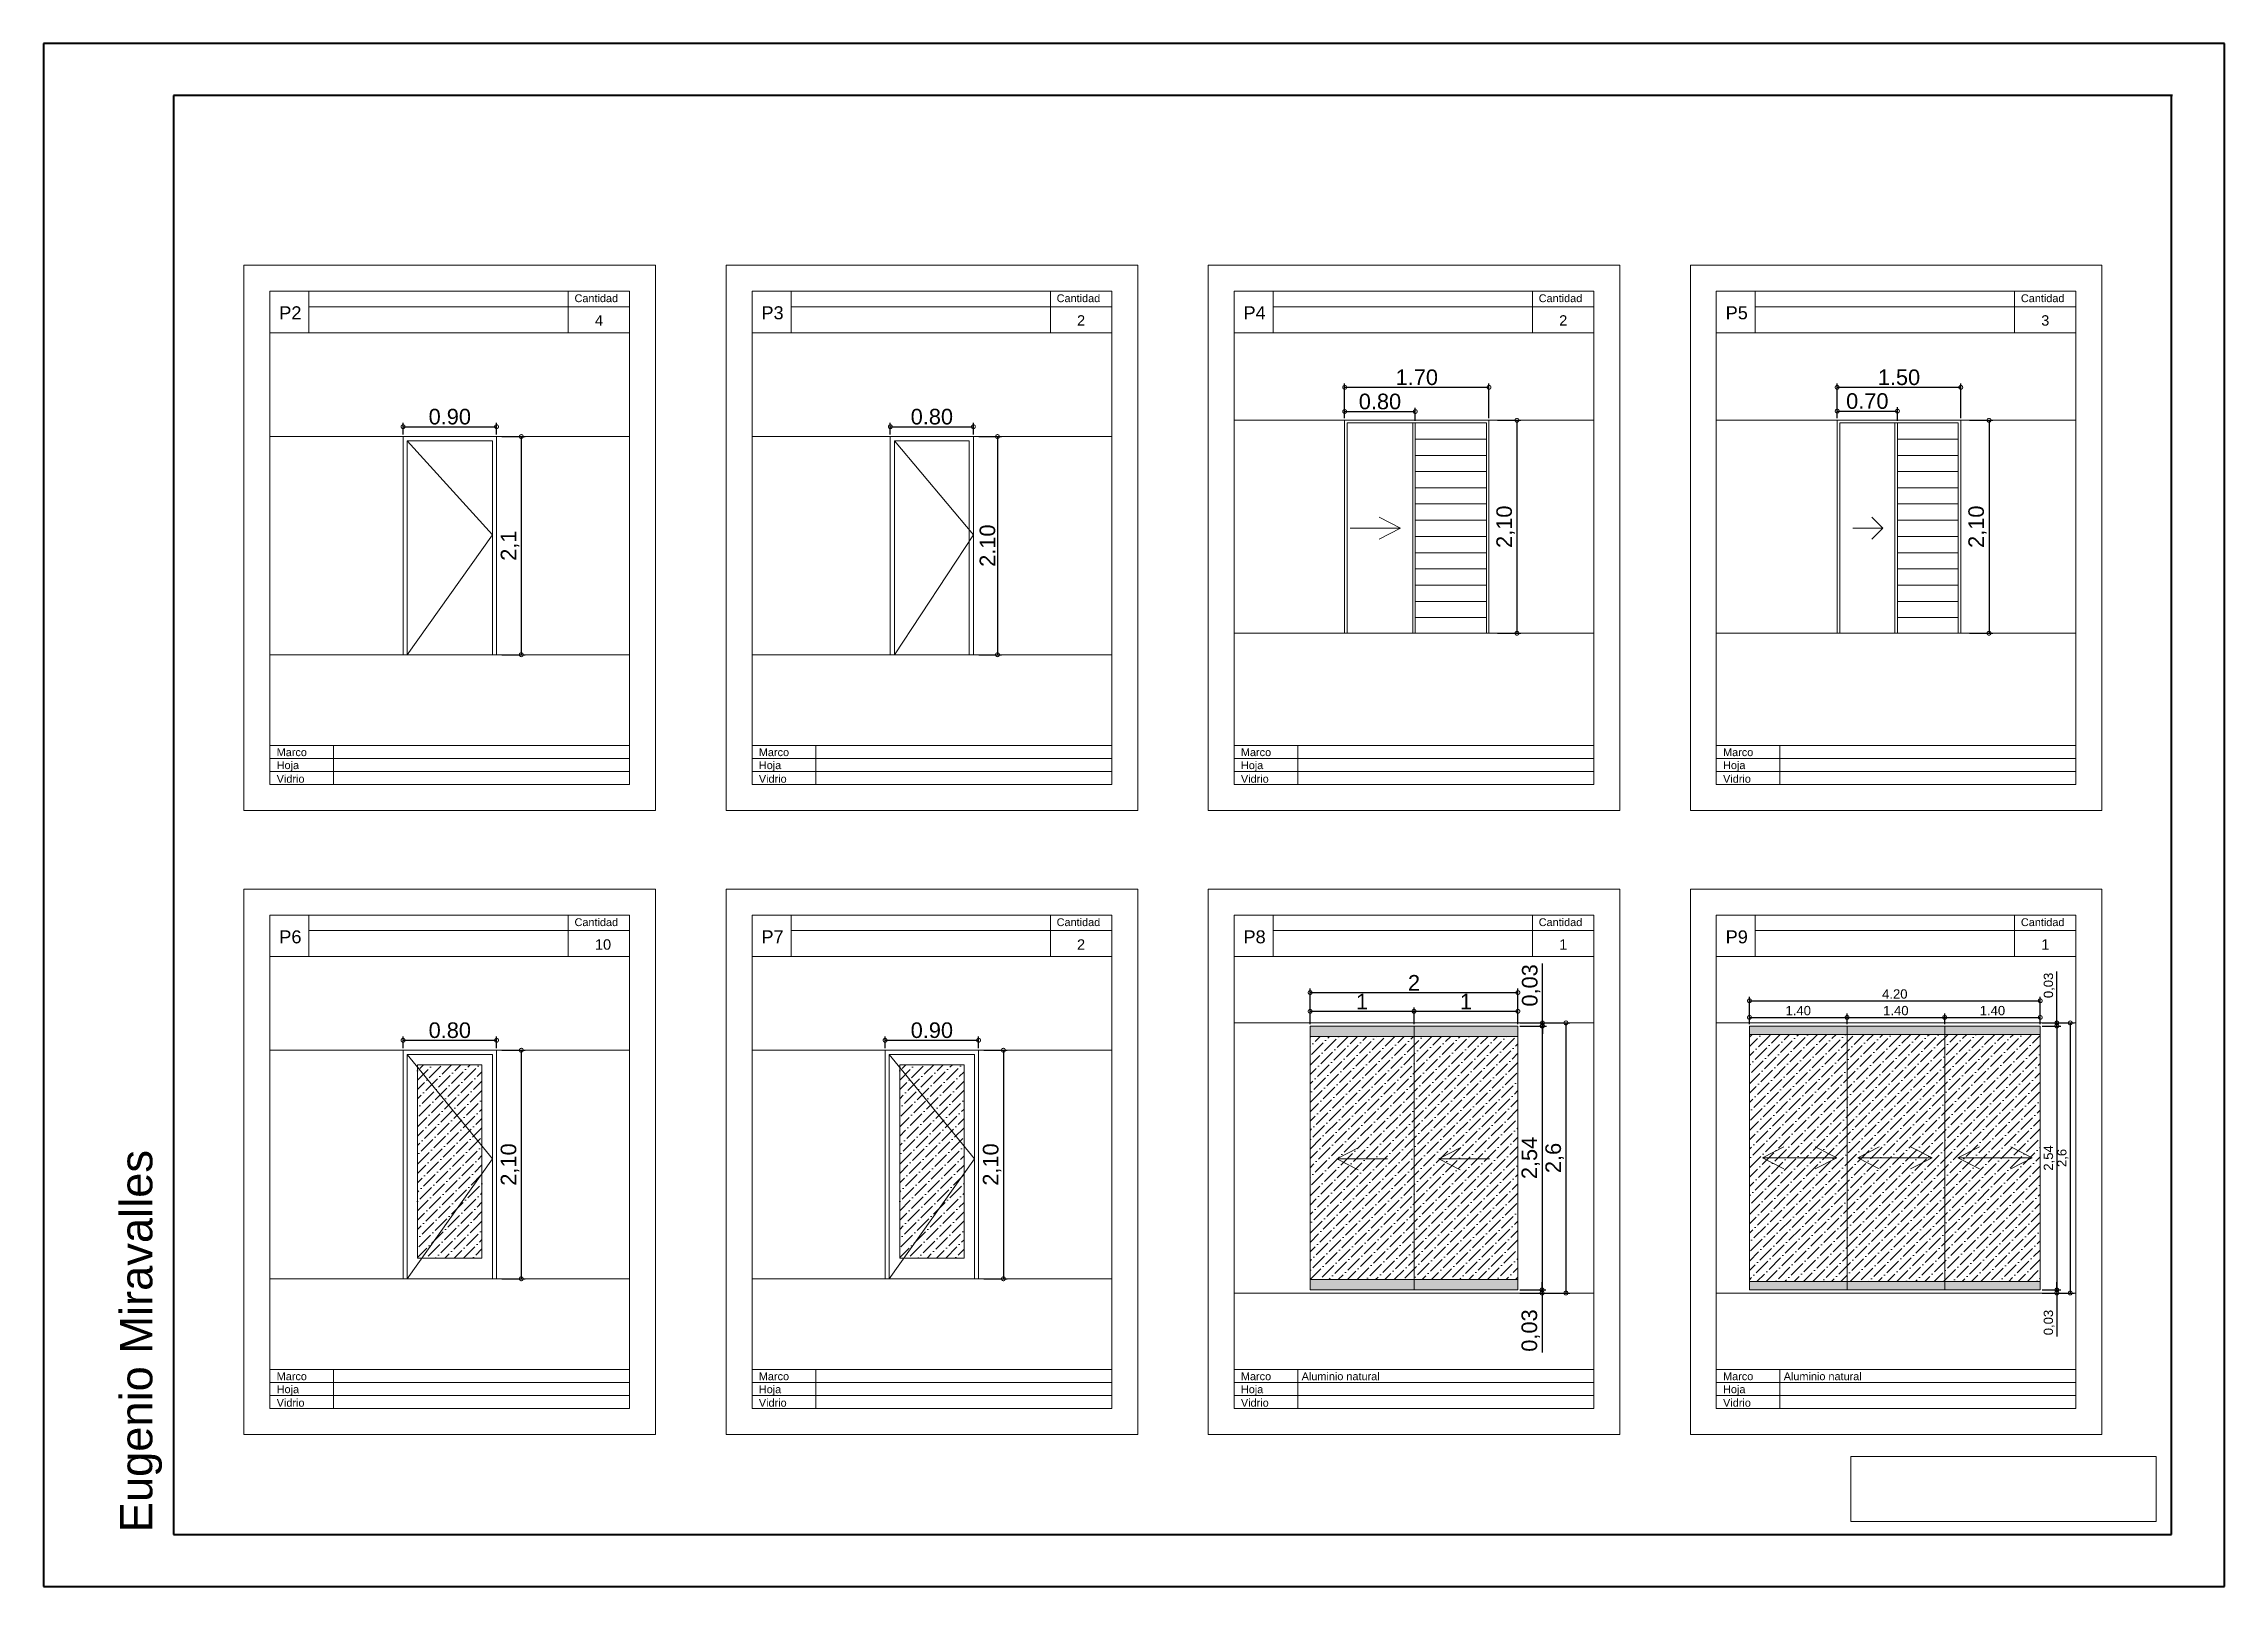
# Model space of a CAD drawing. Header units: millimetres. Extents: x 110427 to 125914, y 76277 to 76441.
# Drawn here: x 114015.62 to 114036.62, y 76291.86 to 76306.71 of the extents above; entities that cross this region are included whole.
import ezdxf

# ---------------------------------------------------------------- set-up
doc = ezdxf.new("R2010")
doc.units = ezdxf.units.MM
for name, pattern in [('ACAD_ISO03W100', [30, 12, -18]), ('ACAD_ISO05W100', [33, 24, -3, 0, -3, 0, -3]), ('JIS_02_0.7', [1.35, 0.75, -0.6]), ('TransientTextAxis', [0.3, 0.2, -0.1, 0, 0])]:
    doc.linetypes.add(name, pattern=pattern)
for name, color, linetype, lineweight in [('0.30', 1, 'Continuous', 30), ('06_CIVIL VISTAS GRUESA', 244, 'Continuous', 13), ('08_CIVIL VISTAS FINO', 251, 'Continuous', 5), ('09_CIVIL PROYECCIONES', 230, 'JIS_02_0.7', 5), ('13_COTAS', 8, 'Continuous', 9), ('Punteada', 4, 'ACAD_ISO05W100', 5), ('texto', 170, 'Continuous', 5)]:
    doc.layers.add(name, color=color, linetype=linetype, lineweight=lineweight)
doc.styles.add('A', font='arial.ttf')
doc.styles.add('Anotativo', font='arial.ttf')
doc.styles.get("Standard").update_dxf_attribs({"font": 'arial.ttf'})
doc.styles.add('Swis721 BT', font='swiss.ttf')
doc.dimstyles.new('ISO-23', dxfattribs={"dimscale": 0.03, "dimtxt": 5, "dimasz": 2.5, "dimexe": 1.25, "dimexo": 0.625, "dimtad": 1, "dimtxsty": 'Swis721 BT', "dimblk": 'DOTSMALL', "dimcen": 2.5, "dimclrt": 150, "dimadec": 0, "dimazin": 0, "dimtfac": 1, "dimtmove": 0, "dimatfit": 3, "dimfxl": 0, "dimarcsym": 0})
picture_1 = doc.add_image_def('image1.png', size_in_pixel=(2031, 433))

msp = doc.modelspace()

# ---------------------------------------------------------------- texts
at = {"color": 18, "insert": (114016.355, 76292.379), "char_height": 0.31179, "attachment_point": 1, "rotation": 90, "style": 'Anotativo'}
msp.add_mtext_dynamic_manual_height_columns('{\\fSwis721 BT|b0|i0|c0|p34;Eugenio Miravalles}', width=5.06265, gutter_width=12.5, heights=[0], dxfattribs=at)
at = {"layer": 'texto', "attachment_point": 1}
for s, width, insert, char_height in [('{\\fArial|b0|i0|c0|p34;P2}', 1.5, (114017.889, 76304.18), 0.125), ('{\\fArial|b0|i0|c0|p34;Cantidad}', 3.33814, (114020.732, 76304.295), 0.075), ('{\\fArial|b0|i0|c0|p34;P3}', 1.5, (114022.532, 76304.18), 0.125), ('{\\fArial|b0|i0|c0|p34;Cantidad}', 3.33814, (114025.375, 76304.295), 0.075), ('P4', 1.5, (114027.174, 76304.18), 0.125), ('{\\fArial|b0|i0|c0|p34;Cantidad}', 3.33814, (114030.017, 76304.295), 0.075), ('P5', 1.5, (114031.817, 76304.18), 0.125), ('{\\fArial|b0|i0|c0|p34;Cantidad}', 3.33814, (114034.66, 76304.295), 0.075), ('4', 200, (114020.929, 76304.094), 0.1), ('2', 200, (114025.571, 76304.094), 0.1), ('2', 200, (114030.214, 76304.094), 0.1), ('3', 200, (114034.856, 76304.094), 0.1), ('{\\fArial|b0|i0|c0|p34;Marco}', 13.85, (114017.864, 76299.925), 0.075), ('{\\fArial|b0|i0|c0|p34;Marco}', 13.85, (114022.507, 76299.925), 0.075), ('{\\fArial|b0|i0|c0|p34;Marco}', 13.85, (114027.149, 76299.925), 0.075), ('{\\fArial|b0|i0|c0|p34;Marco}', 13.85, (114031.792, 76299.925), 0.075), ('{\\fArial|b0|i0|c0|p34;Cantidad}', 3.33814, (114020.732, 76298.289), 0.075), ('{\\fArial|b0|i0|c0|p34;Cantidad}', 3.33814, (114025.375, 76298.289), 0.075), ('{\\fArial|b0|i0|c0|p34;Cantidad}', 3.33814, (114030.017, 76298.289), 0.075), ('{\\fArial|b0|i0|c0|p34;Cantidad}', 3.33814, (114034.66, 76298.289), 0.075), ('P6', 1.5, (114017.889, 76298.173), 0.125), ('10', 200, (114020.929, 76298.087), 0.1), ('P7', 1.5, (114022.532, 76298.173), 0.125), ('2', 200, (114025.571, 76298.087), 0.1), ('P8', 1.5, (114027.174, 76298.173), 0.125), ('1', 200, (114030.214, 76298.087), 0.1), ('P9', 1.5, (114031.817, 76298.173), 0.125), ('1', 200, (114034.856, 76298.087), 0.1), ('{\\fArial|b0|i0|c0|p34;Marco}', 13.85, (114017.864, 76293.918), 0.075), ('{\\fArial|b0|i0|c0|p34;Marco}', 13.85, (114022.507, 76293.918), 0.075), ('{\\fArial|b0|i0|c0|p34;Marco}', 13.85, (114027.149, 76293.918), 0.075), ('Aluminio natural', 13.85, (114027.734, 76293.918), 0.075), ('{\\fArial|b0|i0|c0|p34;Marco}', 13.85, (114031.792, 76293.918), 0.075), ('Aluminio natural', 13.85, (114032.376, 76293.918), 0.075)]:
    msp.add_mtext_dynamic_manual_height_columns(s, width=width, gutter_width=12.5, heights=[0], dxfattribs=dict(at, insert=insert, char_height=char_height))
at = {"layer": 'texto', "char_height": 0.075, "attachment_point": 1, "style": 'A'}
for s, insert in [('Hoja', (114017.864, 76299.8)), ('Hoja', (114022.507, 76299.8)), ('Hoja', (114027.149, 76299.8)), ('Hoja', (114031.792, 76299.8)), ('Vidrio', (114017.864, 76299.669)), ('Vidrio', (114022.507, 76299.669)), ('Vidrio', (114027.149, 76299.669)), ('Vidrio', (114031.792, 76299.669)), ('Vidrio', (114017.864, 76293.663)), ('Hoja', (114017.864, 76293.793)), ('Vidrio', (114022.507, 76293.663)), ('Hoja', (114022.507, 76293.793)), ('Vidrio', (114027.149, 76293.663)), ('Hoja', (114027.149, 76293.793)), ('Vidrio', (114031.792, 76293.663)), ('Hoja', (114031.792, 76293.793))]:
    msp.add_mtext_dynamic_manual_height_columns(s, width=13.85, gutter_width=12.5, heights=[0], dxfattribs=dict(at, insert=insert))

# ---------------------------------------------------------------- blocks, each defined once
blk = doc.blocks.new('planilla simple')
at = {"layer": '06_CIVIL VISTAS GRUESA'}
for p, q in [((2743500, 218871), (2739537, 218871)), ((2739537, 218871), (2739537, 213621)), ((2739537, 218871), (2739537, 218496)), ((2743500, 218871), (2743500, 213621)), ((2743250, 218621), (2739787, 218621)), ((2739787, 218621), (2739787, 218221)), ((2739787, 218621), (2743250, 218621)), ((2740162, 218596), (2740162, 218621)), ((2743250, 218621), (2743250, 213871)), ((2740162, 218221), (2740162, 218596)), ((2740162, 218471), (2741354, 218471)), ((2740162, 218471), (2740162, 218346)), ((2741354, 218471), (2741908, 218471)), ((2742473, 218471), (2741908, 218471)), ((2742473, 218471), (2743092, 218471)), ((2743092, 218471), (2743250, 218471)), ((2739787, 218221), (2740162, 218221)), ((2739787, 218221), (2739787, 213871)), ((2740162, 218221), (2743250, 218221)), ((2741908, 218221), (2741908, 218221)), ((2739787, 213871), (2739787, 215121)), ((2739787, 214246), (2743250, 214246)), ((2740400, 214246), (2740400, 213871)), ((2739787, 214121), (2743250, 214121)), ((2739787, 213996), (2743250, 213996)), ((2739787, 213871), (2743250, 213871)), ((2739787, 213871), (2743250, 213871)), ((2739537, 213621), (2743500, 213621))]:
    blk.add_line(p, q, dxfattribs=at)
blk = doc.blocks.new('planilla simple2')
at = {"layer": '06_CIVIL VISTAS GRUESA'}
blk.add_line((2737480, 217738), (2737480, 217338), dxfattribs=at)
at = {"layer": '13_COTAS'}
blk.add_blockref('planilla simple', (-5180, -883), dxfattribs=at)
blk = doc.blocks.new('_DotSmall')
at = {"color": 0, "linetype": 'ByBlock', "const_width": 0.5}
blk.add_lwpolyline([(-0.0625, 0, 1), (0.0625, 0, 1)], format="xyb", close=True, dxfattribs=at)
blk = doc.blocks.new('*D131')
at = {"layer": '13_COTAS', "color": 0, "lineweight": -2}
for p, q in [((114023.773, 76302.945), (114023.773, 76303.059)), ((114023.773, 76303.021), (114024.573, 76303.021)), ((114024.573, 76302.945), (114024.573, 76303.059))]:
    blk.add_line(p, q, dxfattribs=at)
at = {"layer": 'Defpoints', "color": 0}
for p in [(114023.773, 76302.926), (114024.573, 76303.021), (114024.573, 76302.926)]:
    blk.add_point(p, dxfattribs=at)
at = {"layer": '13_COTAS', "color": 0, "lineweight": -2, "xscale": 0.075, "yscale": 0.075, "zscale": 0.075, "rotation": 180}
blk.add_blockref('_DotSmall', (114023.773, 76303.021), dxfattribs=at)
at = {"layer": '13_COTAS', "color": 0, "lineweight": -2, "xscale": 0.075, "yscale": 0.075, "zscale": 0.075}
blk.add_blockref('_DotSmall', (114024.573, 76303.021), dxfattribs=at)
at = {"layer": '13_COTAS', "color": 150, "insert": (114024.173, 76303.117), "char_height": 0.15, "attachment_point": 5, "style": 'Swis721 BT'}
blk.add_mtext('0.80', dxfattribs=at)
blk = doc.blocks.new('*D55')
at = {"layer": '13_COTAS', "color": 0, "lineweight": -2}
for p, q in [((114024.625, 76302.926), (114024.842, 76302.926)), ((114024.805, 76302.926), (114024.805, 76300.826)), ((114024.625, 76300.826), (114024.842, 76300.826))]:
    blk.add_line(p, q, dxfattribs=at)
at = {"layer": 'Defpoints', "color": 0}
for p in [(114024.607, 76302.926), (114024.607, 76300.826), (114024.805, 76300.826)]:
    blk.add_point(p, dxfattribs=at)
at = {"layer": '13_COTAS', "color": 0, "lineweight": -2, "xscale": 0.075, "yscale": 0.075, "zscale": 0.075}
for p, rotation in [((114024.805, 76302.926), 90), ((114024.805, 76300.826), 270)]:
    blk.add_blockref('_DotSmall', p, dxfattribs=dict(at, rotation=rotation))
at = {"layer": '13_COTAS', "color": 150, "insert": (114024.709, 76301.876), "char_height": 0.15, "attachment_point": 5, "rotation": 90, "style": 'Swis721 BT'}
blk.add_mtext('2.10', dxfattribs=at)
blk = doc.blocks.new('*D132')
at = {"layer": '13_COTAS', "color": 0, "lineweight": -2}
for p, q in [((114019.081, 76302.945), (114019.081, 76303.059)), ((114019.081, 76303.021), (114019.981, 76303.021)), ((114019.981, 76302.945), (114019.981, 76303.059))]:
    blk.add_line(p, q, dxfattribs=at)
at = {"layer": 'Defpoints', "color": 0}
for p in [(114019.081, 76302.926), (114019.981, 76303.021), (114019.981, 76302.926)]:
    blk.add_point(p, dxfattribs=at)
at = {"layer": '13_COTAS', "color": 0, "lineweight": -2, "xscale": 0.075, "yscale": 0.075, "zscale": 0.075, "rotation": 180}
blk.add_blockref('_DotSmall', (114019.081, 76303.021), dxfattribs=at)
at = {"layer": '13_COTAS', "color": 0, "lineweight": -2, "xscale": 0.075, "yscale": 0.075, "zscale": 0.075}
blk.add_blockref('_DotSmall', (114019.981, 76303.021), dxfattribs=at)
at = {"layer": '13_COTAS', "color": 150, "insert": (114019.531, 76303.117), "char_height": 0.15, "attachment_point": 5, "style": 'Swis721 BT'}
blk.add_mtext('0.90', dxfattribs=at)
blk = doc.blocks.new('*D56')
at = {"layer": '13_COTAS', "color": 0, "lineweight": -2}
for p, q in [((114020.033, 76302.926), (114020.257, 76302.926)), ((114020.219, 76302.926), (114020.219, 76300.826)), ((114020.033, 76300.826), (114020.257, 76300.826))]:
    blk.add_line(p, q, dxfattribs=at)
at = {"layer": 'Defpoints', "color": 0}
for p in [(114020.014, 76302.926), (114020.014, 76300.826), (114020.219, 76300.826)]:
    blk.add_point(p, dxfattribs=at)
at = {"layer": '13_COTAS', "color": 0, "lineweight": -2, "xscale": 0.075, "yscale": 0.075, "zscale": 0.075}
for p, rotation in [((114020.219, 76302.926), 90), ((114020.219, 76300.826), 270)]:
    blk.add_blockref('_DotSmall', p, dxfattribs=dict(at, rotation=rotation))
at = {"layer": '13_COTAS', "color": 150, "insert": (114020.11, 76301.876), "char_height": 0.15, "attachment_point": 5, "rotation": 90, "style": 'Swis721 BT'}
blk.add_mtext('2,1', dxfattribs=at)
blk = doc.blocks.new('*D57')
at = {"layer": '13_COTAS', "color": 0, "lineweight": -2}
for p, q in [((114019.081, 76297.038), (114019.081, 76297.152)), ((114019.081, 76297.115), (114019.981, 76297.115)), ((114019.981, 76297.038), (114019.981, 76297.152))]:
    blk.add_line(p, q, dxfattribs=at)
at = {"layer": 'Defpoints', "color": 0}
for p in [(114019.081, 76297.019), (114019.981, 76297.115), (114019.981, 76297.019)]:
    blk.add_point(p, dxfattribs=at)
at = {"layer": '13_COTAS', "color": 0, "lineweight": -2, "xscale": 0.075, "yscale": 0.075, "zscale": 0.075, "rotation": 180}
blk.add_blockref('_DotSmall', (114019.081, 76297.115), dxfattribs=at)
at = {"layer": '13_COTAS', "color": 0, "lineweight": -2, "xscale": 0.075, "yscale": 0.075, "zscale": 0.075}
blk.add_blockref('_DotSmall', (114019.981, 76297.115), dxfattribs=at)
at = {"layer": '13_COTAS', "color": 150, "insert": (114019.531, 76297.211), "char_height": 0.15, "attachment_point": 5, "style": 'Swis721 BT'}
blk.add_mtext('0.80', dxfattribs=at)
blk = doc.blocks.new('*D58')
at = {"layer": '13_COTAS', "color": 0, "lineweight": -2}
for p, q in [((114020.033, 76297.019), (114020.257, 76297.019)), ((114020.219, 76297.019), (114020.219, 76294.819)), ((114020.033, 76294.819), (114020.257, 76294.819))]:
    blk.add_line(p, q, dxfattribs=at)
at = {"layer": 'Defpoints', "color": 0}
for p in [(114020.014, 76297.019), (114020.014, 76294.819), (114020.219, 76294.819)]:
    blk.add_point(p, dxfattribs=at)
at = {"layer": '13_COTAS', "color": 0, "lineweight": -2, "xscale": 0.075, "yscale": 0.075, "zscale": 0.075}
for p, rotation in [((114020.219, 76297.019), 90), ((114020.219, 76294.819), 270)]:
    blk.add_blockref('_DotSmall', p, dxfattribs=dict(at, rotation=rotation))
at = {"layer": '13_COTAS', "color": 150, "insert": (114020.11, 76295.919), "char_height": 0.15, "attachment_point": 5, "rotation": 90, "style": 'Swis721 BT'}
blk.add_mtext('2,10', dxfattribs=at)
blk = doc.blocks.new('*D145')
at = {"layer": '13_COTAS', "color": 0, "lineweight": -2}
for p, q in [((114032.891, 76303.102), (114032.891, 76303.209)), ((114032.891, 76303.171), (114033.471, 76303.171)), ((114033.471, 76303.077), (114033.471, 76303.209))]:
    blk.add_line(p, q, dxfattribs=at)
at = {"layer": 'Defpoints', "color": 0}
for p in [(114032.891, 76303.083), (114033.471, 76303.171), (114033.471, 76303.058)]:
    blk.add_point(p, dxfattribs=at)
at = {"layer": '13_COTAS', "color": 0, "lineweight": -2, "xscale": 0.075, "yscale": 0.075, "zscale": 0.075, "rotation": 180}
blk.add_blockref('_DotSmall', (114032.891, 76303.171), dxfattribs=at)
at = {"layer": '13_COTAS', "color": 0, "lineweight": -2, "xscale": 0.075, "yscale": 0.075, "zscale": 0.075}
blk.add_blockref('_DotSmall', (114033.471, 76303.171), dxfattribs=at)
at = {"layer": '13_COTAS', "color": 150, "insert": (114033.181, 76303.267), "char_height": 0.15, "attachment_point": 5, "style": 'Swis721 BT'}
blk.add_mtext('0.70', dxfattribs=at)
blk = doc.blocks.new('*D146')
at = {"layer": '13_COTAS', "color": 0, "lineweight": -2}
for p, q in [((114032.891, 76303.102), (114032.891, 76303.438)), ((114032.891, 76303.4), (114034.081, 76303.4)), ((114034.081, 76303.102), (114034.081, 76303.438))]:
    blk.add_line(p, q, dxfattribs=at)
at = {"layer": 'Defpoints', "color": 0}
for p in [(114034.081, 76303.4), (114032.891, 76303.083), (114034.081, 76303.083)]:
    blk.add_point(p, dxfattribs=at)
at = {"layer": '13_COTAS', "color": 0, "lineweight": -2, "xscale": 0.075, "yscale": 0.075, "zscale": 0.075, "rotation": 180}
blk.add_blockref('_DotSmall', (114032.891, 76303.4), dxfattribs=at)
at = {"layer": '13_COTAS', "color": 0, "lineweight": -2, "xscale": 0.075, "yscale": 0.075, "zscale": 0.075}
blk.add_blockref('_DotSmall', (114034.081, 76303.4), dxfattribs=at)
at = {"layer": '13_COTAS', "color": 150, "insert": (114033.486, 76303.496), "char_height": 0.15, "attachment_point": 5, "style": 'Swis721 BT'}
blk.add_mtext('1.50', dxfattribs=at)
blk = doc.blocks.new('*D64')
at = {"layer": '13_COTAS', "color": 0, "lineweight": -2}
for p, q in [((114034.166, 76303.083), (114034.39, 76303.083)), ((114034.353, 76303.083), (114034.353, 76301.033)), ((114034.166, 76301.033), (114034.39, 76301.033))]:
    blk.add_line(p, q, dxfattribs=at)
at = {"layer": 'Defpoints', "color": 0}
for p in [(114034.147, 76303.083), (114034.147, 76301.033), (114034.353, 76301.033)]:
    blk.add_point(p, dxfattribs=at)
at = {"layer": '13_COTAS', "color": 0, "lineweight": -2, "xscale": 0.075, "yscale": 0.075, "zscale": 0.075}
for p, rotation in [((114034.353, 76303.083), 90), ((114034.353, 76301.033), 270)]:
    blk.add_blockref('_DotSmall', p, dxfattribs=dict(at, rotation=rotation))
at = {"layer": '13_COTAS', "color": 150, "insert": (114034.243, 76302.058), "char_height": 0.15, "attachment_point": 5, "rotation": 90, "style": 'Swis721 BT'}
blk.add_mtext('2,10', dxfattribs=at)
blk = doc.blocks.new('*D151')
at = {"layer": '13_COTAS', "color": 0, "lineweight": -2}
for p, q in [((114028.148, 76303.102), (114028.148, 76303.438)), ((114028.148, 76303.4), (114029.538, 76303.4)), ((114029.538, 76303.102), (114029.538, 76303.438))]:
    blk.add_line(p, q, dxfattribs=at)
at = {"layer": 'Defpoints', "color": 0}
for p in [(114029.538, 76303.4), (114028.148, 76303.083), (114029.538, 76303.083)]:
    blk.add_point(p, dxfattribs=at)
at = {"layer": '13_COTAS', "color": 0, "lineweight": -2, "xscale": 0.075, "yscale": 0.075, "zscale": 0.075, "rotation": 180}
blk.add_blockref('_DotSmall', (114028.148, 76303.4), dxfattribs=at)
at = {"layer": '13_COTAS', "color": 0, "lineweight": -2, "xscale": 0.075, "yscale": 0.075, "zscale": 0.075}
blk.add_blockref('_DotSmall', (114029.538, 76303.4), dxfattribs=at)
at = {"layer": '13_COTAS', "color": 150, "insert": (114028.843, 76303.496), "char_height": 0.15, "attachment_point": 5, "style": 'Swis721 BT'}
blk.add_mtext('1.70', dxfattribs=at)
blk = doc.blocks.new('*D65')
at = {"layer": '13_COTAS', "color": 0, "lineweight": -2}
for p, q in [((114029.621, 76303.083), (114029.845, 76303.083)), ((114029.807, 76303.083), (114029.807, 76301.033)), ((114029.621, 76301.033), (114029.845, 76301.033))]:
    blk.add_line(p, q, dxfattribs=at)
at = {"layer": 'Defpoints', "color": 0}
for p in [(114029.602, 76303.083), (114029.602, 76301.033), (114029.807, 76301.033)]:
    blk.add_point(p, dxfattribs=at)
at = {"layer": '13_COTAS', "color": 0, "lineweight": -2, "xscale": 0.075, "yscale": 0.075, "zscale": 0.075}
for p, rotation in [((114029.807, 76303.083), 90), ((114029.807, 76301.033), 270)]:
    blk.add_blockref('_DotSmall', p, dxfattribs=dict(at, rotation=rotation))
at = {"layer": '13_COTAS', "color": 150, "insert": (114029.698, 76302.058), "char_height": 0.15, "attachment_point": 5, "rotation": 90, "style": 'Swis721 BT'}
blk.add_mtext('2,10', dxfattribs=at)
blk = doc.blocks.new('*D152')
at = {"layer": '13_COTAS', "color": 0, "lineweight": -2}
for p, q in [((114028.148, 76303.102), (114028.148, 76303.204)), ((114028.148, 76303.167), (114028.828, 76303.167)), ((114028.828, 76303.077), (114028.828, 76303.204))]:
    blk.add_line(p, q, dxfattribs=at)
at = {"layer": 'Defpoints', "color": 0}
for p in [(114028.148, 76303.083), (114028.828, 76303.167), (114028.828, 76303.058)]:
    blk.add_point(p, dxfattribs=at)
at = {"layer": '13_COTAS', "color": 0, "lineweight": -2, "xscale": 0.075, "yscale": 0.075, "zscale": 0.075, "rotation": 180}
blk.add_blockref('_DotSmall', (114028.148, 76303.167), dxfattribs=at)
at = {"layer": '13_COTAS', "color": 0, "lineweight": -2, "xscale": 0.075, "yscale": 0.075, "zscale": 0.075}
blk.add_blockref('_DotSmall', (114028.828, 76303.167), dxfattribs=at)
at = {"layer": '13_COTAS', "color": 150, "insert": (114028.488, 76303.263), "char_height": 0.15, "attachment_point": 5, "style": 'Swis721 BT'}
blk.add_mtext('0.80', dxfattribs=at)
blk = doc.blocks.new('*D185')
at = {"layer": '13_COTAS', "color": 0, "lineweight": -2}
for p, q in [((114023.723, 76297.038), (114023.723, 76297.152)), ((114023.723, 76297.115), (114024.623, 76297.115)), ((114024.623, 76297.038), (114024.623, 76297.152))]:
    blk.add_line(p, q, dxfattribs=at)
at = {"layer": 'Defpoints', "color": 0}
for p in [(114023.723, 76297.019), (114024.623, 76297.115), (114024.623, 76297.019)]:
    blk.add_point(p, dxfattribs=at)
at = {"layer": '13_COTAS', "color": 0, "lineweight": -2, "xscale": 0.075, "yscale": 0.075, "zscale": 0.075, "rotation": 180}
blk.add_blockref('_DotSmall', (114023.723, 76297.115), dxfattribs=at)
at = {"layer": '13_COTAS', "color": 0, "lineweight": -2, "xscale": 0.075, "yscale": 0.075, "zscale": 0.075}
blk.add_blockref('_DotSmall', (114024.623, 76297.115), dxfattribs=at)
at = {"layer": '13_COTAS', "color": 150, "insert": (114024.173, 76297.211), "char_height": 0.15, "attachment_point": 5, "style": 'Swis721 BT'}
blk.add_mtext('0.90', dxfattribs=at)
blk = doc.blocks.new('*D186')
at = {"layer": '13_COTAS', "color": 0, "lineweight": -2}
for p, q in [((114024.675, 76297.019), (114024.899, 76297.019)), ((114024.862, 76297.019), (114024.862, 76294.819)), ((114024.675, 76294.819), (114024.899, 76294.819))]:
    blk.add_line(p, q, dxfattribs=at)
at = {"layer": 'Defpoints', "color": 0}
for p in [(114024.657, 76297.019), (114024.657, 76294.819), (114024.862, 76294.819)]:
    blk.add_point(p, dxfattribs=at)
at = {"layer": '13_COTAS', "color": 0, "lineweight": -2, "xscale": 0.075, "yscale": 0.075, "zscale": 0.075}
for p, rotation in [((114024.862, 76297.019), 90), ((114024.862, 76294.819), 270)]:
    blk.add_blockref('_DotSmall', p, dxfattribs=dict(at, rotation=rotation))
at = {"layer": '13_COTAS', "color": 150, "insert": (114024.753, 76295.919), "char_height": 0.15, "attachment_point": 5, "rotation": 90, "style": 'Swis721 BT'}
blk.add_mtext('2,10', dxfattribs=at)
blk = doc.blocks.new('*D207')
at = {"layer": '13_COTAS', "color": 0, "lineweight": -2}
for p, q in [((114027.816, 76297.271), (114027.816, 76297.612)), ((114027.816, 76297.574), (114029.816, 76297.574)), ((114029.816, 76297.271), (114029.816, 76297.612))]:
    blk.add_line(p, q, dxfattribs=at)
at = {"layer": 'Defpoints', "color": 0}
for p in [(114029.816, 76297.574), (114027.816, 76297.252), (114029.816, 76297.252)]:
    blk.add_point(p, dxfattribs=at)
at = {"layer": '13_COTAS', "color": 0, "lineweight": -2, "xscale": 0.075, "yscale": 0.075, "zscale": 0.075, "rotation": 180}
blk.add_blockref('_DotSmall', (114027.816, 76297.574), dxfattribs=at)
at = {"layer": '13_COTAS', "color": 0, "lineweight": -2, "xscale": 0.075, "yscale": 0.075, "zscale": 0.075}
blk.add_blockref('_DotSmall', (114029.816, 76297.574), dxfattribs=at)
at = {"layer": '13_COTAS', "color": 150, "insert": (114028.816, 76297.668), "char_height": 0.15, "attachment_point": 5, "style": 'Swis721 BT'}
blk.add_mtext('2', dxfattribs=at)
blk = doc.blocks.new('*D208')
at = {"layer": '13_COTAS', "color": 0, "lineweight": -2}
for p, q in [((114027.816, 76297.271), (114027.816, 76297.431)), ((114028.816, 76297.271), (114028.816, 76297.431)), ((114027.816, 76297.394), (114028.816, 76297.394))]:
    blk.add_line(p, q, dxfattribs=at)
at = {"layer": 'Defpoints', "color": 0}
for p in [(114027.816, 76297.252), (114028.816, 76297.394), (114028.816, 76297.252)]:
    blk.add_point(p, dxfattribs=at)
at = {"layer": '13_COTAS', "color": 0, "lineweight": -2, "xscale": 0.075, "yscale": 0.075, "zscale": 0.075, "rotation": 180}
blk.add_blockref('_DotSmall', (114027.816, 76297.394), dxfattribs=at)
at = {"layer": '13_COTAS', "color": 0, "lineweight": -2, "xscale": 0.075, "yscale": 0.075, "zscale": 0.075}
blk.add_blockref('_DotSmall', (114028.816, 76297.394), dxfattribs=at)
at = {"layer": '13_COTAS', "color": 150, "insert": (114028.316, 76297.488), "char_height": 0.15, "attachment_point": 5, "style": 'Swis721 BT'}
blk.add_mtext('1', dxfattribs=at)
blk = doc.blocks.new('*D209')
at = {"layer": '13_COTAS', "color": 0, "lineweight": -2}
for p, q in [((114028.816, 76297.271), (114028.816, 76297.431)), ((114029.816, 76297.271), (114029.816, 76297.431)), ((114028.816, 76297.394), (114029.816, 76297.394))]:
    blk.add_line(p, q, dxfattribs=at)
at = {"layer": 'Defpoints', "color": 0}
for p in [(114028.816, 76297.252), (114029.816, 76297.394), (114029.816, 76297.252)]:
    blk.add_point(p, dxfattribs=at)
at = {"layer": '13_COTAS', "color": 0, "lineweight": -2, "xscale": 0.075, "yscale": 0.075, "zscale": 0.075, "rotation": 180}
blk.add_blockref('_DotSmall', (114028.816, 76297.394), dxfattribs=at)
at = {"layer": '13_COTAS', "color": 0, "lineweight": -2, "xscale": 0.075, "yscale": 0.075, "zscale": 0.075}
blk.add_blockref('_DotSmall', (114029.816, 76297.394), dxfattribs=at)
at = {"layer": '13_COTAS', "color": 150, "insert": (114029.316, 76297.488), "char_height": 0.15, "attachment_point": 5, "style": 'Swis721 BT'}
blk.add_mtext('1', dxfattribs=at)
blk = doc.blocks.new('*D210')
at = {"layer": '13_COTAS', "color": 0, "lineweight": -2}
for p, q in [((114030.053, 76297.282), (114030.053, 76297.854)), ((114029.906, 76297.282), (114030.091, 76297.282)), ((114029.906, 76297.252), (114030.091, 76297.252)), ((114030.053, 76297.252), (114030.053, 76297.282)), ((114030.053, 76297.252), (114030.053, 76297.177))]:
    blk.add_line(p, q, dxfattribs=at)
at = {"layer": 'Defpoints', "color": 0}
for p in [(114029.887, 76297.282), (114029.887, 76297.252), (114030.053, 76297.252)]:
    blk.add_point(p, dxfattribs=at)
at = {"layer": '13_COTAS', "color": 0, "lineweight": -2, "xscale": 0.075, "yscale": 0.075, "zscale": 0.075}
for p, rotation in [((114030.053, 76297.282), 270), ((114030.053, 76297.252), 90)]:
    blk.add_blockref('_DotSmall', p, dxfattribs=dict(at, rotation=rotation))
at = {"layer": '13_COTAS', "color": 150, "insert": (114029.944, 76297.643), "char_height": 0.15, "attachment_point": 5, "rotation": 90, "style": 'Swis721 BT'}
blk.add_mtext('0,03', dxfattribs=at)
blk = doc.blocks.new('*D211')
at = {"layer": '13_COTAS', "color": 0, "lineweight": -2}
for p, q in [((114029.835, 76297.252), (114030.086, 76297.252)), ((114030.049, 76297.252), (114030.049, 76294.712)), ((114029.835, 76294.712), (114030.086, 76294.712))]:
    blk.add_line(p, q, dxfattribs=at)
at = {"layer": 'Defpoints', "color": 0}
for p in [(114029.816, 76297.252), (114029.816, 76294.712), (114030.049, 76294.712)]:
    blk.add_point(p, dxfattribs=at)
at = {"layer": '13_COTAS', "color": 0, "lineweight": -2, "xscale": 0.075, "yscale": 0.075, "zscale": 0.075}
for p, rotation in [((114030.049, 76297.252), 90), ((114030.049, 76294.712), 270)]:
    blk.add_blockref('_DotSmall', p, dxfattribs=dict(at, rotation=rotation))
at = {"layer": '13_COTAS', "color": 150, "insert": (114029.94, 76295.982), "char_height": 0.15, "attachment_point": 5, "rotation": 90, "style": 'Swis721 BT'}
blk.add_mtext('2,54', dxfattribs=at)
blk = doc.blocks.new('*D212')
at = {"layer": '13_COTAS', "color": 0, "lineweight": -2}
for p, q in [((114029.835, 76294.712), (114030.086, 76294.712)), ((114029.835, 76294.682), (114030.086, 76294.682)), ((114030.049, 76294.712), (114030.049, 76294.787)), ((114030.049, 76294.712), (114030.049, 76294.682)), ((114030.049, 76294.682), (114030.049, 76294.11))]:
    blk.add_line(p, q, dxfattribs=at)
at = {"layer": 'Defpoints', "color": 0}
for p in [(114029.816, 76294.712), (114029.816, 76294.682), (114030.049, 76294.682)]:
    blk.add_point(p, dxfattribs=at)
at = {"layer": '13_COTAS', "color": 0, "lineweight": -2, "xscale": 0.075, "yscale": 0.075, "zscale": 0.075}
for p, rotation in [((114030.049, 76294.712), 270), ((114030.049, 76294.682), 90)]:
    blk.add_blockref('_DotSmall', p, dxfattribs=dict(at, rotation=rotation))
at = {"layer": '13_COTAS', "color": 150, "insert": (114029.94, 76294.321), "char_height": 0.15, "attachment_point": 5, "rotation": 90, "style": 'Swis721 BT'}
blk.add_mtext('0,03', dxfattribs=at)
blk = doc.blocks.new('*D213')
at = {"layer": '13_COTAS', "color": 0, "lineweight": -2}
for p, q in [((114029.835, 76297.282), (114030.316, 76297.282)), ((114030.279, 76297.282), (114030.279, 76294.682)), ((114029.835, 76294.682), (114030.316, 76294.682))]:
    blk.add_line(p, q, dxfattribs=at)
at = {"layer": 'Defpoints', "color": 0}
for p in [(114029.816, 76297.282), (114029.816, 76294.682), (114030.279, 76294.682)]:
    blk.add_point(p, dxfattribs=at)
at = {"layer": '13_COTAS', "color": 0, "lineweight": -2, "xscale": 0.075, "yscale": 0.075, "zscale": 0.075}
for p, rotation in [((114030.279, 76297.282), 90), ((114030.279, 76294.682), 270)]:
    blk.add_blockref('_DotSmall', p, dxfattribs=dict(at, rotation=rotation))
at = {"layer": '13_COTAS', "color": 150, "insert": (114030.17, 76295.982), "char_height": 0.15, "attachment_point": 5, "rotation": 90, "style": 'Swis721 BT'}
blk.add_mtext('2,6', dxfattribs=at)
blk = doc.blocks.new('*D214')
at = {"layer": '13_COTAS', "color": 0, "lineweight": -2}
for p, q in [((114032.046, 76297.271), (114032.046, 76297.532)), ((114032.046, 76297.495), (114034.846, 76297.495)), ((114034.846, 76297.271), (114034.846, 76297.532))]:
    blk.add_line(p, q, dxfattribs=at)
at = {"layer": 'Defpoints', "color": 0}
for p in [(114034.846, 76297.495), (114032.046, 76297.252), (114034.846, 76297.252)]:
    blk.add_point(p, dxfattribs=at)
at = {"layer": '13_COTAS', "color": 0, "lineweight": -2, "xscale": 0.075, "yscale": 0.075, "zscale": 0.075, "rotation": 180}
blk.add_blockref('_DotSmall', (114032.046, 76297.495), dxfattribs=at)
at = {"layer": '13_COTAS', "color": 0, "lineweight": -2, "xscale": 0.075, "yscale": 0.075, "zscale": 0.075}
blk.add_blockref('_DotSmall', (114034.846, 76297.495), dxfattribs=at)
at = {"layer": '13_COTAS', "color": 150, "insert": (114033.446, 76297.56), "char_height": 0.09, "attachment_point": 5, "style": 'Swis721 BT'}
blk.add_mtext('4.20', dxfattribs=at)
blk = doc.blocks.new('*D215')
at = {"layer": '13_COTAS', "color": 0, "lineweight": -2}
for p, q in [((114032.046, 76297.271), (114032.046, 76297.373)), ((114032.046, 76297.335), (114032.986, 76297.335)), ((114032.986, 76297.271), (114032.986, 76297.373))]:
    blk.add_line(p, q, dxfattribs=at)
at = {"layer": 'Defpoints', "color": 0}
for p in [(114032.046, 76297.252), (114032.986, 76297.335), (114032.986, 76297.252)]:
    blk.add_point(p, dxfattribs=at)
at = {"layer": '13_COTAS', "color": 0, "lineweight": -2, "xscale": 0.075, "yscale": 0.075, "zscale": 0.075, "rotation": 180}
blk.add_blockref('_DotSmall', (114032.046, 76297.335), dxfattribs=at)
at = {"layer": '13_COTAS', "color": 0, "lineweight": -2, "xscale": 0.075, "yscale": 0.075, "zscale": 0.075}
blk.add_blockref('_DotSmall', (114032.986, 76297.335), dxfattribs=at)
at = {"layer": '13_COTAS', "color": 150, "insert": (114032.516, 76297.4), "char_height": 0.09, "attachment_point": 5, "style": 'Swis721 BT'}
blk.add_mtext('1.40', dxfattribs=at)
blk = doc.blocks.new('*D216')
at = {"layer": '13_COTAS', "color": 0, "lineweight": -2}
for p, q in [((114032.986, 76297.271), (114032.986, 76297.373)), ((114032.986, 76297.335), (114033.926, 76297.335)), ((114033.926, 76297.271), (114033.926, 76297.373))]:
    blk.add_line(p, q, dxfattribs=at)
at = {"layer": 'Defpoints', "color": 0}
for p in [(114032.986, 76297.252), (114033.926, 76297.335), (114033.926, 76297.252)]:
    blk.add_point(p, dxfattribs=at)
at = {"layer": '13_COTAS', "color": 0, "lineweight": -2, "xscale": 0.075, "yscale": 0.075, "zscale": 0.075, "rotation": 180}
blk.add_blockref('_DotSmall', (114032.986, 76297.335), dxfattribs=at)
at = {"layer": '13_COTAS', "color": 0, "lineweight": -2, "xscale": 0.075, "yscale": 0.075, "zscale": 0.075}
blk.add_blockref('_DotSmall', (114033.926, 76297.335), dxfattribs=at)
at = {"layer": '13_COTAS', "color": 150, "insert": (114033.456, 76297.4), "char_height": 0.09, "attachment_point": 5, "style": 'Swis721 BT'}
blk.add_mtext('1.40', dxfattribs=at)
blk = doc.blocks.new('*D217')
at = {"layer": '13_COTAS', "color": 0, "lineweight": -2}
for p, q in [((114033.926, 76297.271), (114033.926, 76297.373)), ((114033.926, 76297.335), (114034.846, 76297.335)), ((114034.846, 76297.271), (114034.846, 76297.373))]:
    blk.add_line(p, q, dxfattribs=at)
at = {"layer": 'Defpoints', "color": 0}
for p in [(114033.926, 76297.252), (114034.846, 76297.335), (114034.846, 76297.252)]:
    blk.add_point(p, dxfattribs=at)
at = {"layer": '13_COTAS', "color": 0, "lineweight": -2, "xscale": 0.075, "yscale": 0.075, "zscale": 0.075, "rotation": 180}
blk.add_blockref('_DotSmall', (114033.926, 76297.335), dxfattribs=at)
at = {"layer": '13_COTAS', "color": 0, "lineweight": -2, "xscale": 0.075, "yscale": 0.075, "zscale": 0.075}
blk.add_blockref('_DotSmall', (114034.846, 76297.335), dxfattribs=at)
at = {"layer": '13_COTAS', "color": 150, "insert": (114034.386, 76297.4), "char_height": 0.09, "attachment_point": 5, "style": 'Swis721 BT'}
blk.add_mtext('1.40', dxfattribs=at)
blk = doc.blocks.new('*D218')
at = {"layer": '13_COTAS', "color": 0, "lineweight": -2}
for p, q in [((114035.006, 76297.282), (114035.006, 76297.777)), ((114034.937, 76297.282), (114035.044, 76297.282)), ((114034.937, 76297.252), (114035.044, 76297.252)), ((114035.006, 76297.252), (114035.006, 76297.282)), ((114035.006, 76297.252), (114035.006, 76297.177))]:
    blk.add_line(p, q, dxfattribs=at)
at = {"layer": 'Defpoints', "color": 0}
for p in [(114034.918, 76297.282), (114034.918, 76297.252), (114035.006, 76297.252)]:
    blk.add_point(p, dxfattribs=at)
at = {"layer": '13_COTAS', "color": 0, "lineweight": -2, "xscale": 0.075, "yscale": 0.075, "zscale": 0.075}
for p, rotation in [((114035.006, 76297.282), 270), ((114035.006, 76297.252), 90)]:
    blk.add_blockref('_DotSmall', p, dxfattribs=dict(at, rotation=rotation))
at = {"layer": '13_COTAS', "color": 150, "insert": (114034.933, 76297.643), "char_height": 0.09, "attachment_point": 5, "rotation": 90, "style": 'Swis721 BT'}
blk.add_mtext('0,03', dxfattribs=at)
blk = doc.blocks.new('*D220')
at = {"layer": '13_COTAS', "color": 0, "lineweight": -2}
for p, q in [((114034.865, 76297.252), (114035.044, 76297.252)), ((114035.006, 76297.252), (114035.006, 76294.712)), ((114034.865, 76294.712), (114035.044, 76294.712))]:
    blk.add_line(p, q, dxfattribs=at)
at = {"layer": 'Defpoints', "color": 0}
for p in [(114034.846, 76297.252), (114034.846, 76294.712), (114035.006, 76294.712)]:
    blk.add_point(p, dxfattribs=at)
at = {"layer": '13_COTAS', "color": 0, "lineweight": -2, "xscale": 0.075, "yscale": 0.075, "zscale": 0.075}
for p, rotation in [((114035.006, 76297.252), 90), ((114035.006, 76294.712), 270)]:
    blk.add_blockref('_DotSmall', p, dxfattribs=dict(at, rotation=rotation))
at = {"layer": '13_COTAS', "color": 150, "insert": (114034.933, 76295.982), "char_height": 0.09, "attachment_point": 5, "rotation": 90, "style": 'Swis721 BT'}
blk.add_mtext('2,54', dxfattribs=at)
blk = doc.blocks.new('*D221')
at = {"layer": '13_COTAS', "color": 0, "lineweight": -2}
for p, q in [((114034.865, 76294.712), (114035.044, 76294.712)), ((114034.865, 76294.682), (114035.044, 76294.682)), ((114035.006, 76294.712), (114035.006, 76294.787)), ((114035.006, 76294.712), (114035.006, 76294.682)), ((114035.006, 76294.682), (114035.006, 76294.264))]:
    blk.add_line(p, q, dxfattribs=at)
at = {"layer": 'Defpoints', "color": 0}
for p in [(114034.846, 76294.712), (114034.846, 76294.682), (114035.006, 76294.682)]:
    blk.add_point(p, dxfattribs=at)
at = {"layer": '13_COTAS', "color": 0, "lineweight": -2, "xscale": 0.075, "yscale": 0.075, "zscale": 0.075}
for p, rotation in [((114035.006, 76294.712), 270), ((114035.006, 76294.682), 90)]:
    blk.add_blockref('_DotSmall', p, dxfattribs=dict(at, rotation=rotation))
at = {"layer": '13_COTAS', "color": 150, "insert": (114034.933, 76294.398), "char_height": 0.09, "attachment_point": 5, "rotation": 90, "style": 'Swis721 BT'}
blk.add_mtext('0,03', dxfattribs=at)
blk = doc.blocks.new('*D219')
at = {"layer": '13_COTAS', "color": 0, "lineweight": -2}
for p, q in [((114034.865, 76297.282), (114035.172, 76297.282)), ((114035.135, 76297.282), (114035.135, 76294.682)), ((114034.865, 76294.682), (114035.172, 76294.682))]:
    blk.add_line(p, q, dxfattribs=at)
at = {"layer": 'Defpoints', "color": 0}
for p in [(114034.846, 76297.282), (114034.846, 76294.682), (114035.135, 76294.682)]:
    blk.add_point(p, dxfattribs=at)
at = {"layer": '13_COTAS', "color": 0, "lineweight": -2, "xscale": 0.075, "yscale": 0.075, "zscale": 0.075}
for p, rotation in [((114035.135, 76297.282), 90), ((114035.135, 76294.682), 270)]:
    blk.add_blockref('_DotSmall', p, dxfattribs=dict(at, rotation=rotation))
at = {"layer": '13_COTAS', "color": 150, "insert": (114035.062, 76295.982), "char_height": 0.09, "attachment_point": 5, "rotation": 90, "style": 'Swis721 BT'}
blk.add_mtext('2,6', dxfattribs=at)
blk = doc.blocks.new('marco a3')
at = {"layer": '0.30', "color": 18, "lineweight": 40}
for p, q in [((-60.305, 56.936), (-76.055, 56.936)), ((-76.055, 56.936), (-76.055, 45.798)), ((-60.305, 45.798), (-60.305, 56.936)), ((-60.68, 56.561), (-75.117, 56.561)), ((-75.117, 56.561), (-75.117, 46.173)), ((-60.688, 46.173), (-60.688, 56.561)), ((-75.117, 46.173), (-60.688, 46.173)), ((-76.055, 45.798), (-60.305, 45.798))]:
    blk.add_line(p, q, dxfattribs=at)

# ---------------------------------------------------------------- dimensions: what is measured, and where the dimension line sits
at = {"layer": '13_COTAS'}
for base, p1, p2, text, picture, middle in [((114029.538, 76303.4), (114028.148, 76303.083), (114029.538, 76303.083), '1.70', '*D151', (114028.843, 76303.496)), ((114034.081, 76303.4), (114032.891, 76303.083), (114034.081, 76303.083), '1.50', '*D146', (114033.486, 76303.496)), ((114028.828, 76303.167), (114028.148, 76303.083), (114028.828, 76303.058), '0.80', '*D152', (114028.488, 76303.263)), ((114033.471, 76303.171), (114032.891, 76303.083), (114033.471, 76303.058), '0.70', '*D145', (114033.181, 76303.267)), ((114019.981, 76303.021), (114019.081, 76302.926), (114019.981, 76302.926), '0.90', '*D132', (114019.531, 76303.117)), ((114024.573, 76303.021), (114023.773, 76302.926), (114024.573, 76302.926), '0.80', '*D131', (114024.173, 76303.117)), ((114019.981, 76297.115), (114019.081, 76297.019), (114019.981, 76297.019), '0.80', '*D57', (114019.531, 76297.211)), ((114024.623, 76297.115), (114023.723, 76297.019), (114024.623, 76297.019), '0.90', '*D185', (114024.173, 76297.211))]:
    dim = msp.add_linear_dim(base=base, p1=p1, p2=p2, text=text, dimstyle='ISO-23', dxfattribs=at)
    dim.commit()
    dim.dimension.update_dxf_attribs({"geometry": picture, "text_midpoint": middle})
for base, p1, p2, text, picture, middle in [((114029.807, 76301.033), (114029.602, 76303.083), (114029.602, 76301.033), '2,10', '*D65', (114029.698, 76302.058)), ((114034.353, 76301.033), (114034.147, 76303.083), (114034.147, 76301.033), '2,10', '*D64', (114034.243, 76302.058)), ((114024.805, 76300.826), (114024.607, 76302.926), (114024.607, 76300.826), '2.10', '*D55', (114024.709, 76301.876)), ((114020.219, 76294.819), (114020.014, 76297.019), (114020.014, 76294.819), '2,10', '*D58', (114020.11, 76295.919)), ((114024.862, 76294.819), (114024.657, 76297.019), (114024.657, 76294.819), '2,10', '*D186', (114024.753, 76295.919))]:
    dim = msp.add_linear_dim(base=base, p1=p1, p2=p2, angle=90, text=text, dimstyle='ISO-23', dxfattribs=at)
    dim.commit()
    dim.dimension.update_dxf_attribs({"geometry": picture, "text_midpoint": middle})
for base, p1, p2, picture, middle in [((114020.219, 76300.826), (114020.014, 76302.926), (114020.014, 76300.826), '*D56', (114020.11, 76301.876)), ((114030.279, 76294.682), (114029.816, 76297.282), (114029.816, 76294.682), '*D213', (114030.17, 76295.982)), ((114030.049, 76294.712), (114029.816, 76297.252), (114029.816, 76294.712), '*D211', (114029.94, 76295.982)), ((114030.049, 76294.682), (114029.816, 76294.712), (114029.816, 76294.682), '*D212', (114029.94, 76294.321))]:
    dim = msp.add_linear_dim(base=base, p1=p1, p2=p2, angle=90, dimstyle='ISO-23', dxfattribs=at)
    dim.commit()
    dim.dimension.update_dxf_attribs({"geometry": picture, "text_midpoint": middle})
dim = msp.add_linear_dim(base=(114030.053, 76297.252), p1=(114029.887, 76297.282), p2=(114029.887, 76297.252), angle=90, dimstyle='ISO-23', dxfattribs=at)
dim.commit()
dim.dimension.update_dxf_attribs({"geometry": '*D210', "text_midpoint": (114030.053, 76297.643), "dimtype": 160})
for base, p1, p2, picture, middle in [((114029.816, 76297.574), (114027.816, 76297.252), (114029.816, 76297.252), '*D207', (114028.816, 76297.668)), ((114028.816, 76297.394), (114027.816, 76297.252), (114028.816, 76297.252), '*D208', (114028.316, 76297.488)), ((114029.816, 76297.394), (114028.816, 76297.252), (114029.816, 76297.252), '*D209', (114029.316, 76297.488))]:
    dim = msp.add_linear_dim(base=base, p1=p1, p2=p2, dimstyle='ISO-23', dxfattribs=at)
    dim.commit()
    dim.dimension.update_dxf_attribs({"geometry": picture, "text_midpoint": middle})
dim = msp.add_linear_dim(base=(114035.006, 76297.252), p1=(114034.918, 76297.282), p2=(114034.918, 76297.252), angle=90, dimstyle='ISO-23', override={"dimtxt": 3}, dxfattribs=at)
dim.commit()
dim.dimension.update_dxf_attribs({"geometry": '*D218', "text_midpoint": (114035.006, 76297.643), "dimtype": 160})
for base, p1, p2, text, picture, middle in [((114034.846, 76297.495), (114032.046, 76297.252), (114034.846, 76297.252), '4.20', '*D214', (114033.446, 76297.56)), ((114032.986, 76297.335), (114032.046, 76297.252), (114032.986, 76297.252), '1.40', '*D215', (114032.516, 76297.4)), ((114033.926, 76297.335), (114032.986, 76297.252), (114033.926, 76297.252), '1.40', '*D216', (114033.456, 76297.4)), ((114034.846, 76297.335), (114033.926, 76297.252), (114034.846, 76297.252), '1.40', '*D217', (114034.386, 76297.4))]:
    dim = msp.add_linear_dim(base=base, p1=p1, p2=p2, text=text, dimstyle='ISO-23', override={"dimtxt": 3}, dxfattribs=at)
    dim.commit()
    dim.dimension.update_dxf_attribs({"geometry": picture, "text_midpoint": middle})
for base, p1, p2, picture, middle in [((114035.135, 76294.682), (114034.846, 76297.282), (114034.846, 76294.682), '*D219', (114035.062, 76295.982)), ((114035.006, 76294.712), (114034.846, 76297.252), (114034.846, 76294.712), '*D220', (114034.933, 76295.982)), ((114035.006, 76294.682), (114034.846, 76294.712), (114034.846, 76294.682), '*D221', (114034.933, 76294.398))]:
    dim = msp.add_linear_dim(base=base, p1=p1, p2=p2, angle=90, dimstyle='ISO-23', override={"dimtxt": 3}, dxfattribs=at)
    dim.commit()
    dim.dimension.update_dxf_attribs({"geometry": picture, "text_midpoint": middle})

# ---------------------------------------------------------------- hatches: boundary and pattern name
h = msp.add_hatch(color=251)
h.dxf.hatch_style = 1
h.paths.add_polyline_path([(114028.816, 76297.252), (114027.816, 76297.252), (114027.816, 76297.152), (114028.816, 76297.152)])
h.paths.add_polyline_path([(114029.816, 76297.252), (114028.816, 76297.252), (114028.816, 76297.152), (114029.816, 76297.152)])
h.paths.add_polyline_path([(114028.816, 76294.812), (114027.816, 76294.812), (114027.816, 76294.712), (114028.816, 76294.712)])
h.paths.add_polyline_path([(114029.816, 76294.812), (114028.816, 76294.812), (114028.816, 76294.712), (114029.816, 76294.712)])
h = msp.add_hatch(color=251)
h.dxf.hatch_style = 1
h.paths.add_polyline_path([(114034.846, 76297.252), (114033.946, 76297.252), (114033.946, 76297.172), (114034.846, 76297.172)])
h.paths.add_polyline_path([(114033.946, 76297.252), (114032.896, 76297.252), (114032.896, 76297.172), (114033.946, 76297.172)])
h.paths.add_polyline_path([(114032.896, 76297.252), (114032.046, 76297.252), (114032.046, 76297.172), (114032.896, 76297.172)])
h.paths.add_polyline_path([(114032.896, 76294.792), (114032.046, 76294.792), (114032.046, 76294.712), (114032.896, 76294.712)])
h.paths.add_polyline_path([(114033.946, 76294.792), (114032.896, 76294.792), (114032.896, 76294.712), (114033.946, 76294.712)])
h.paths.add_polyline_path([(114034.846, 76294.792), (114033.946, 76294.792), (114033.946, 76294.712), (114034.846, 76294.712)])
at = {"layer": '13_COTAS'}
h = msp.add_hatch(dxfattribs=at)
h.set_pattern_fill('ANSI36', color=256, scale=0.02)
h.set_pattern_definition([(45, (52.517946, -0.14114), (0.033675960454, 0.123478521665), [0.15875, -0.03175, 0, -0.03175])])
h.paths.add_polyline_path([(114028.816, 76297.152), (114027.816, 76297.152), (114027.816, 76294.812), (114028.816, 76294.812)])
h.paths.add_polyline_path([(114029.816, 76297.152), (114028.816, 76297.152), (114028.816, 76294.812), (114029.816, 76294.812)])
h = msp.add_hatch(dxfattribs=at)
h.set_pattern_fill('ANSI36', color=256, scale=0.02)
h.set_pattern_definition([(45, (57.16975, 4.141704), (0.033675960454, 0.123478521665), [0.15875, -0.03175, 0, -0.03175])])
h.paths.add_polyline_path([(114033.926, 76297.172), (114032.986, 76297.172), (114032.986, 76294.792), (114033.926, 76294.792)])
h.paths.add_polyline_path([(114032.986, 76297.172), (114032.046, 76297.172), (114032.046, 76294.792), (114032.986, 76294.792)])
h.paths.add_polyline_path([(114034.846, 76297.172), (114033.926, 76297.172), (114033.926, 76294.792), (114034.846, 76294.792)])
h = msp.add_hatch(dxfattribs=at)
h.set_pattern_fill('ANSI36', color=256, scale=0.02)
h.set_pattern_definition([(45, (2049.25693, 1528.64558), (0.033675960454, 0.123478521665), [0.15875, -0.03175, 0, -0.03175])])
h.paths.add_polyline_path([(114019.221, 76296.857), (114019.221, 76295.019), (114019.841, 76295.019), (114019.841, 76296.097)])
h.paths.add_polyline_path([(114019.841, 76296.879), (114019.221, 76296.879), (114019.221, 76296.857), (114019.841, 76296.097)])
h = msp.add_hatch(dxfattribs=at)
h.set_pattern_fill('ANSI36', color=256, scale=0.02)
h.set_pattern_definition([(45, (2053.89943, 1528.64558), (0.033675960454, 0.123478521665), [0.15875, -0.03175, 0, -0.03175])])
h.paths.add_polyline_path([(114023.863, 76296.857), (114023.863, 76295.019), (114024.483, 76295.019), (114024.483, 76296.097)])
h.paths.add_polyline_path([(114024.483, 76296.879), (114023.863, 76296.879), (114023.863, 76296.857), (114024.483, 76296.097)])

# ---------------------------------------------------------------- linework, layer by layer
at = {"layer": '06_CIVIL VISTAS GRUESA'}
for p, q in [((114025.315, 76304.326), (114025.315, 76303.926)), ((114029.958, 76304.326), (114029.958, 76303.926)), ((114034.6, 76304.326), (114034.6, 76303.926))]:
    msp.add_line(p, q, dxfattribs=at)
at = {"layer": '08_CIVIL VISTAS FINO'}
for p, q in [((114028.2, 76302.045), (114028.687, 76302.045)), ((114028.687, 76302.045), (114028.481, 76302.151)), ((114028.687, 76302.045), (114028.481, 76301.939)), ((114033.042, 76302.045), (114033.33, 76302.045)), ((114033.33, 76302.045), (114033.224, 76302.151)), ((114033.33, 76302.045), (114033.224, 76301.939)), ((114028.072, 76295.975), (114028.278, 76296.081)), ((114028.56, 76295.975), (114028.072, 76295.975)), ((114028.072, 76295.975), (114028.278, 76295.869)), ((114029.054, 76295.975), (114029.26, 76296.081)), ((114029.542, 76295.975), (114029.054, 76295.975)), ((114029.054, 76295.975), (114029.26, 76295.869)), ((114032.171, 76295.982), (114032.377, 76296.088)), ((114032.886, 76295.982), (114032.171, 76295.982)), ((114032.171, 76295.982), (114032.377, 76295.876)), ((114032.886, 76295.982), (114032.68, 76296.088)), ((114032.886, 76295.982), (114032.68, 76295.876)), ((114033.089, 76295.982), (114033.295, 76296.088)), ((114033.804, 76295.982), (114033.089, 76295.982)), ((114033.089, 76295.982), (114033.295, 76295.876)), ((114033.804, 76295.982), (114033.598, 76296.088)), ((114033.804, 76295.982), (114033.598, 76295.876)), ((114034.053, 76295.982), (114034.26, 76296.088)), ((114034.769, 76295.982), (114034.053, 76295.982)), ((114034.053, 76295.982), (114034.26, 76295.876)), ((114034.769, 76295.982), (114034.563, 76296.088)), ((114034.769, 76295.982), (114034.563, 76295.876))]:
    msp.add_line(p, q, dxfattribs=at)
at = {"layer": '09_CIVIL PROYECCIONES', "color": 80, "linetype": 'ByBlock', "ltscale": 2}
for p, q in [((114028.148, 76301.033), (114028.148, 76303.083)), ((114028.148, 76303.083), (114029.538, 76303.083)), ((114029.538, 76301.033), (114029.538, 76303.083)), ((114032.891, 76301.033), (114032.891, 76303.083)), ((114032.891, 76303.083), (114034.081, 76303.083)), ((114034.081, 76301.033), (114034.081, 76303.083)), ((114019.081, 76300.826), (114019.081, 76302.926)), ((114019.981, 76302.926), (114019.081, 76302.926)), ((114019.121, 76302.886), (114019.121, 76300.826)), ((114019.121, 76302.886), (114019.941, 76302.886)), ((114019.941, 76302.886), (114019.941, 76300.826)), ((114019.981, 76300.826), (114019.981, 76302.926)), ((114023.773, 76300.826), (114023.773, 76302.926)), ((114024.573, 76302.926), (114023.773, 76302.926)), ((114023.813, 76302.886), (114023.813, 76300.826)), ((114023.813, 76302.886), (114024.533, 76302.886)), ((114024.533, 76302.886), (114024.533, 76300.826)), ((114024.573, 76300.826), (114024.573, 76302.926)), ((114028.173, 76301.033), (114028.173, 76303.058)), ((114028.173, 76303.058), (114029.513, 76303.058)), ((114028.803, 76301.033), (114028.803, 76303.058)), ((114028.828, 76301.033), (114028.828, 76303.058)), ((114028.828, 76303.058), (114028.828, 76302.908)), ((114028.828, 76302.902), (114029.513, 76302.902)), ((114028.828, 76302.902), (114028.828, 76302.745)), ((114029.513, 76303.058), (114029.513, 76301.033)), ((114032.916, 76301.033), (114032.916, 76303.058)), ((114032.916, 76303.058), (114034.056, 76303.058)), ((114033.446, 76301.033), (114033.446, 76303.058)), ((114033.471, 76301.033), (114033.471, 76303.058)), ((114033.471, 76303.058), (114033.471, 76302.908)), ((114033.471, 76302.902), (114034.056, 76302.902)), ((114033.471, 76302.902), (114033.471, 76302.745)), ((114034.056, 76303.058), (114034.056, 76301.033)), ((114028.828, 76302.745), (114029.513, 76302.745)), ((114033.471, 76302.745), (114034.056, 76302.745)), ((114028.828, 76302.589), (114029.513, 76302.589)), ((114033.471, 76302.589), (114034.056, 76302.589)), ((114028.828, 76302.433), (114029.513, 76302.433)), ((114028.828, 76302.277), (114029.513, 76302.277)), ((114033.471, 76302.433), (114034.056, 76302.433)), ((114033.471, 76302.277), (114034.056, 76302.277)), ((114028.828, 76302.12), (114029.513, 76302.12)), ((114033.471, 76302.12), (114034.056, 76302.12)), ((114028.828, 76301.964), (114029.513, 76301.964)), ((114033.471, 76301.964), (114034.056, 76301.964)), ((114028.828, 76301.808), (114029.513, 76301.808)), ((114028.828, 76301.652), (114029.513, 76301.652)), ((114033.471, 76301.808), (114034.056, 76301.808)), ((114033.471, 76301.652), (114034.056, 76301.652)), ((114028.828, 76301.495), (114029.513, 76301.495)), ((114033.471, 76301.495), (114034.056, 76301.495)), ((114028.828, 76301.339), (114029.513, 76301.339)), ((114033.471, 76301.339), (114034.056, 76301.339)), ((114028.148, 76301.033), (114029.538, 76301.033)), ((114028.803, 76301.033), (114028.828, 76301.033)), ((114028.828, 76301.183), (114029.513, 76301.183)), ((114032.891, 76301.033), (114034.081, 76301.033)), ((114033.446, 76301.033), (114033.471, 76301.033)), ((114033.471, 76301.183), (114034.056, 76301.183)), ((114019.081, 76300.826), (114019.981, 76300.826)), ((114023.773, 76300.826), (114024.573, 76300.826)), ((114029.816, 76297.252), (114027.816, 76297.252)), ((114027.816, 76297.252), (114027.816, 76294.712)), ((114028.816, 76297.252), (114028.816, 76294.712)), ((114029.816, 76294.712), (114029.816, 76297.252)), ((114034.846, 76297.252), (114032.046, 76297.252)), ((114032.046, 76297.252), (114032.046, 76294.712)), ((114032.986, 76297.252), (114032.986, 76294.712)), ((114033.926, 76297.252), (114033.926, 76294.712)), ((114034.846, 76294.712), (114034.846, 76297.252)), ((114019.981, 76297.019), (114019.081, 76297.019)), ((114019.081, 76297.019), (114019.081, 76294.819)), ((114019.981, 76294.819), (114019.981, 76297.019)), ((114024.623, 76297.019), (114023.723, 76297.019)), ((114023.723, 76297.019), (114023.723, 76294.819)), ((114024.623, 76294.819), (114024.623, 76297.019)), ((114029.816, 76297.152), (114027.816, 76297.152)), ((114034.846, 76297.172), (114032.046, 76297.172)), ((114019.081, 76294.819), (114019.981, 76294.819)), ((114023.723, 76294.819), (114024.623, 76294.819)), ((114027.816, 76294.812), (114029.816, 76294.812)), ((114027.816, 76294.712), (114029.816, 76294.712)), ((114032.046, 76294.792), (114034.846, 76294.792)), ((114032.046, 76294.712), (114034.846, 76294.712))]:
    msp.add_line(p, q, dxfattribs=at)
for points in [[(114019.981, 76297.019), (114019.081, 76297.019), (114019.081, 76294.819), (114019.981, 76294.819)], [(114024.623, 76297.019), (114023.723, 76297.019), (114023.723, 76294.819), (114024.623, 76294.819)], [(114019.941, 76296.979), (114019.121, 76296.979), (114019.121, 76294.819), (114019.941, 76294.819)], [(114024.583, 76296.979), (114023.763, 76296.979), (114023.763, 76294.819), (114024.583, 76294.819)]]:
    msp.add_lwpolyline(points, close=True, dxfattribs=at)
for points in [[(114019.841, 76295.854), (114019.841, 76296.879), (114019.221, 76296.879), (114019.221, 76295.854)], [(114024.483, 76295.854), (114024.483, 76296.879), (114023.863, 76296.879), (114023.863, 76295.854)], [(114019.221, 76295.854), (114019.221, 76295.019), (114019.841, 76295.019), (114019.841, 76295.854)], [(114023.863, 76295.854), (114023.863, 76295.019), (114024.483, 76295.019), (114024.483, 76295.854)]]:
    msp.add_lwpolyline(points, dxfattribs=at)
at = {"layer": 'Punteada', "linetype": 'ACAD_ISO03W100', "ltscale": 10}
for p, q in [((114027.085, 76303.083), (114030.547, 76303.083)), ((114031.727, 76303.083), (114035.19, 76303.083)), ((114017.8, 76302.926), (114021.262, 76302.926)), ((114022.442, 76302.926), (114025.905, 76302.926)), ((114027.085, 76301.033), (114030.547, 76301.033)), ((114031.727, 76301.033), (114035.19, 76301.033)), ((114017.8, 76300.826), (114021.262, 76300.826)), ((114022.442, 76300.826), (114025.905, 76300.826)), ((114027.085, 76297.282), (114030.547, 76297.282)), ((114031.727, 76297.282), (114035.19, 76297.282)), ((114017.8, 76297.019), (114021.262, 76297.019)), ((114022.442, 76297.019), (114025.905, 76297.019)), ((114017.8, 76294.819), (114021.262, 76294.819)), ((114022.442, 76294.819), (114025.905, 76294.819)), ((114027.085, 76294.682), (114030.547, 76294.682)), ((114031.727, 76294.682), (114035.19, 76294.682))]:
    msp.add_line(p, q, dxfattribs=at)
at = {"layer": 'Punteada', "linetype": 'TransientTextAxis', "ltscale": 500}
for p, q in [((114019.941, 76301.981), (114019.121, 76302.886)), ((114024.573, 76301.981), (114023.813, 76302.886)), ((114019.121, 76300.826), (114019.941, 76301.981)), ((114023.813, 76300.826), (114024.573, 76301.981)), ((114019.941, 76295.974), (114019.121, 76296.979)), ((114024.583, 76295.974), (114023.763, 76296.979)), ((114019.121, 76294.819), (114019.941, 76295.974)), ((114023.763, 76294.819), (114024.583, 76295.974))]:
    msp.add_line(p, q, dxfattribs=at)

# ---------------------------------------------------------------- block references
at = {"layer": '0.30', "xscale": 1.333333333333327, "yscale": 1.333333333333327, "zscale": 1.333333333333327}
msp.add_blockref('marco a3', (114117.026, 76230.794), dxfattribs=at)
at = {"layer": '13_COTAS'}
for p, xscale, yscale, zscale in [((111283.192, 76086.588), 0.001000000000000194, 0.001000000000000194, 0.001000000000000194), ((111287.835, 76086.588), 0.001000000000000194, 0.001000000000000194, 0.001000000000000194), ((111292.477, 76086.588), 0.001, 0.001, 0.001), ((111297.12, 76086.588), 0.001, 0.001, 0.001), ((111283.192, 76080.582), 0.001000000000000194, 0.001000000000000194, 0.001000000000000194), ((111287.835, 76080.582), 0.001000000000000194, 0.001000000000000194, 0.001000000000000194), ((111292.477, 76080.582), 0.001000000000000194, 0.001000000000000194, 0.001000000000000194), ((111297.12, 76080.582), 0.001000000000000194, 0.001000000000000194, 0.001000000000000194)]:
    msp.add_blockref('planilla simple2', p, dxfattribs=dict(at, xscale=xscale, yscale=yscale, zscale=zscale))

msp.set_redraw_order([(e.dxf.handle, doc.entitydb.next_handle()) for e in msp.query("TEXT MTEXT ATTDEF DIMENSION ARC_DIMENSION")])  # texts and dimensions are drawn at this point

# ---------------------------------------------------------------- pictures from other files: only their frames are drawn
at = {"layer": '06_CIVIL VISTAS GRUESA'}
image = msp.add_image(picture_1, insert=(114033.023, 76292.483), size_in_units=(2.94, 0.627), rotation=0, dxfattribs=at)
image.dxf.flags = 15

doc.saveas('drawing.dxf')
